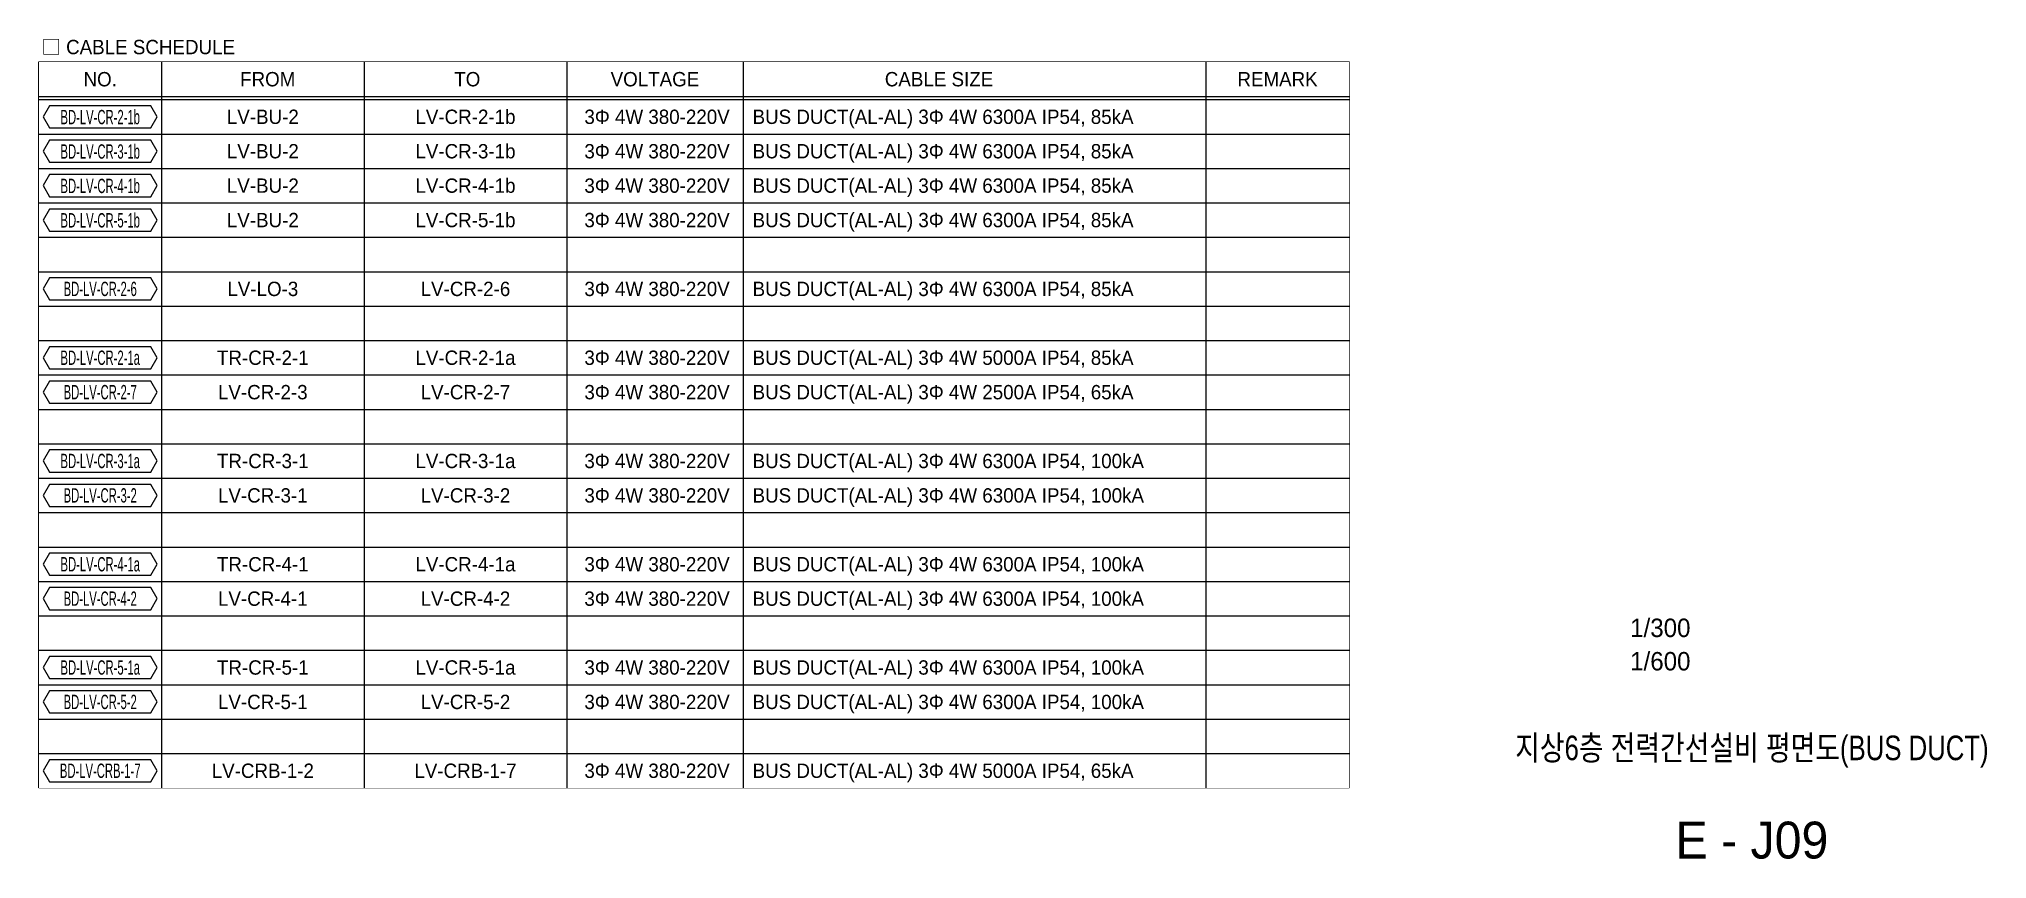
# Model space of a CAD drawing. Header units: millimetres. Extents: x 28486 to 374549, y -351975 to 868946.
# Drawn here: x 149643 to 244726, y 746564 to 786593 of the extents above; entities that cross this region are included whole.
import ezdxf
from ezdxf.enums import TextEntityAlignment as Align

# ---------------------------------------------------------------- set-up
doc = ezdxf.new("R2010")
doc.units = ezdxf.units.MM
doc.header["$LTSCALE"] = 150
for name, color, linetype in [('-----26 Electrical Cable Tray_HV_발전기 B', 103, 'Continuous'), ('-----29 Cable Schedule', 1, 'Continuous'), ('-----29 Indicator', 1, 'Continuous'), ('-----29 주기', 1, 'Continuous'), ('-----30 Text', 2, 'Continuous'), ('-----41 Drawing Title', 2, 'Continuous'), ('-----42 Drawing Number', 2, 'Continuous'), ('-----43 Drawing Scale', 3, 'Continuous')]:
    doc.layers.add(name, color=color, linetype=linetype)
doc.styles.add('ELEC', font='')
doc.styles.get('ELEC').set_extended_font_data('Dotum')

msp = doc.modelspace()

# ---------------------------------------------------------------- texts
at = {"layer": '-----41 Drawing Title', "style": 'ELEC', "width": 0.8}
msp.add_text('지상6층 전력간선설비 평면도(BUS DUCT)', height=1200, dxfattribs=at).set_placement((233250, 751990), align=Align.MIDDLE_CENTER)
at = {"layer": '-----42 Drawing Number', "style": 'ELEC'}
msp.add_text('E - J09', height=1800, dxfattribs=at).set_placement((233250, 747490), align=Align.MIDDLE_CENTER)
at = {"layer": '-----43 Drawing Scale', "style": 'ELEC'}
for s, p in [('1/300', (228779, 757850)), ('1/600', (228779, 756220))]:
    msp.add_text(s, height=900, dxfattribs=at).set_placement(p, align=Align.MIDDLE_CENTER)

# ---------------------------------------------------------------- linework, layer by layer
at = {"layer": '-----29 Cable Schedule', "color": 3}
msp.add_lwpolyline([(149643, 785470), (213597, 785470), (213597, 750034), (149643, 750034)], close=True, dxfattribs=at)

msp.set_redraw_order([(e.dxf.handle, doc.entitydb.next_handle()) for e in msp.query("TEXT MTEXT ATTDEF DIMENSION ARC_DIMENSION")])  # texts and dimensions are drawn at this point

# ---------------------------------------------------------------- next in the draw order: wipeouts: each hides what was drawn before it
at = {"color": 3}
msp.add_wipeout([(149643, 785470), (213597, 785470), (213597, 750034), (149643, 750034)], dxfattribs=at).dxf.layer = '-----26 Electrical Cable Tray_HV_발전기 B'

# ---------------------------------------------------------------- next in the draw order: linework, layer by layer
at = {"layer": '-----29 Cable Schedule'}
for p, q in [((155623, 785470), (155623, 783634)), ((165514, 785470), (165514, 783634)), ((175406, 785470), (175406, 783634)), ((184017, 785470), (184017, 783634)), ((206597, 785470), (206597, 783634))]:
    msp.add_line(p, q, dxfattribs=at)
at = {"layer": '-----29 Cable Schedule', "color": 3}
for p, q in [((149643, 783790), (213597, 783790)), ((149643, 783634), (213597, 783634))]:
    msp.add_line(p, q, dxfattribs=at)
at = {"layer": '-----29 Cable Schedule', "color": 1}
for p, q in [((155623, 783634), (155623, 750034)), ((165514, 783634), (165514, 750034)), ((175406, 783634), (175406, 750034)), ((184017, 783634), (184017, 750034)), ((206597, 783634), (206597, 750034)), ((149643, 781954), (213597, 781954)), ((149643, 780274), (213597, 780274)), ((149643, 778594), (213597, 778594)), ((149643, 776914), (213597, 776914)), ((149643, 775234), (213597, 775234)), ((149643, 773554), (213597, 773554)), ((149643, 771874), (213597, 771874)), ((149643, 770194), (213597, 770194)), ((149643, 768514), (213597, 768514)), ((149643, 766834), (213597, 766834)), ((149643, 765154), (213597, 765154)), ((149643, 763474), (213597, 763474)), ((149643, 761794), (213597, 761794)), ((149643, 760114), (213597, 760114)), ((149643, 758434), (213597, 758434)), ((149643, 756754), (213597, 756754)), ((149643, 755074), (213597, 755074)), ((149643, 753394), (213597, 753394)), ((149643, 751714), (213597, 751714))]:
    msp.add_line(p, q, dxfattribs=at)
at = {"layer": '-----29 주기', "elevation": 0}
for points in [[(150164, 783333), (149852, 782794), (150164, 782255), (155102, 782255), (155414, 782794), (155102, 783333)], [(150164, 781653), (149852, 781114), (150164, 780575), (155102, 780575), (155414, 781114), (155102, 781653)], [(150164, 779973), (149852, 779434), (150164, 778895), (155102, 778895), (155414, 779434), (155102, 779973)], [(150164, 778293), (149852, 777754), (150164, 777215), (155102, 777215), (155414, 777754), (155102, 778293)], [(150164, 774933), (149852, 774394), (150164, 773855), (155102, 773855), (155414, 774394), (155102, 774933)], [(150164, 771573), (149852, 771034), (150164, 770495), (155102, 770495), (155414, 771034), (155102, 771573)], [(150164, 769893), (149852, 769354), (150164, 768815), (155102, 768815), (155414, 769354), (155102, 769893)], [(150164, 766533), (149852, 765994), (150164, 765455), (155102, 765455), (155414, 765994), (155102, 766533)], [(150164, 764853), (149852, 764314), (150164, 763775), (155102, 763775), (155414, 764314), (155102, 764853)], [(150164, 761493), (149852, 760954), (150164, 760415), (155102, 760415), (155414, 760954), (155102, 761493)], [(150164, 759813), (149852, 759274), (150164, 758735), (155102, 758735), (155414, 759274), (155102, 759813)], [(150164, 756453), (149852, 755914), (150164, 755375), (155102, 755375), (155414, 755914), (155102, 756453)], [(150164, 754773), (149852, 754234), (150164, 753695), (155102, 753695), (155414, 754234), (155102, 754773)], [(150164, 751413), (149852, 750874), (150164, 750335), (155102, 750335), (155414, 750874), (155102, 751413)]]:
    msp.add_lwpolyline(points, close=True, dxfattribs=at)

# ---------------------------------------------------------------- next in the draw order: texts
at = {"layer": '-----29 Indicator', "color": 2, "linetype": 'Continuous', "style": 'ELEC'}
msp.add_text('□ CABLE SCHEDULE', height=700, dxfattribs=at).set_placement((149759, 786199), align=Align.MIDDLE_LEFT)
at = {"layer": '-----30 Text', "style": 'ELEC'}
msp.add_text('NO.', height=700, dxfattribs=at).set_placement((152633, 784630), align=Align.MIDDLE)
for s, p in [('FROM', (160809, 784630)), ('TO', (170549, 784630)), ('VOLTAGE', (179709, 784630)), ('CABLE SIZE', (193574, 784630)), ('REMARK', (210097, 784630)), ('LV-BU-2', (160569, 782794)), ('LV-CR-2-1b', (170460, 782794)), ('3Φ 4W 380-220V', (179811, 782794)), ('LV-BU-2', (160569, 781114)), ('LV-CR-3-1b', (170460, 781114)), ('3Φ 4W 380-220V', (179811, 781114)), ('LV-BU-2', (160569, 779434)), ('LV-CR-4-1b', (170460, 779434)), ('3Φ 4W 380-220V', (179811, 779434)), ('LV-BU-2', (160569, 777754)), ('LV-CR-5-1b', (170460, 777754)), ('3Φ 4W 380-220V', (179811, 777754)), ('LV-LO-3', (160569, 774394)), ('LV-CR-2-6', (170460, 774394)), ('3Φ 4W 380-220V', (179811, 774394)), ('TR-CR-2-1', (160569, 771034)), ('LV-CR-2-1a', (170460, 771034)), ('3Φ 4W 380-220V', (179811, 771034)), ('LV-CR-2-3', (160569, 769354)), ('LV-CR-2-7', (170460, 769354)), ('3Φ 4W 380-220V', (179811, 769354)), ('TR-CR-3-1', (160569, 765994)), ('LV-CR-3-1a', (170460, 765994)), ('3Φ 4W 380-220V', (179811, 765994)), ('LV-CR-3-1', (160569, 764314)), ('LV-CR-3-2', (170460, 764314)), ('3Φ 4W 380-220V', (179811, 764314)), ('TR-CR-4-1', (160569, 760954)), ('LV-CR-4-1a', (170460, 760954)), ('3Φ 4W 380-220V', (179811, 760954)), ('LV-CR-4-1', (160569, 759274)), ('LV-CR-4-2', (170460, 759274)), ('3Φ 4W 380-220V', (179811, 759274)), ('TR-CR-5-1', (160569, 755914)), ('LV-CR-5-1a', (170460, 755914)), ('3Φ 4W 380-220V', (179811, 755914)), ('LV-CR-5-1', (160569, 754234)), ('LV-CR-5-2', (170460, 754234)), ('3Φ 4W 380-220V', (179811, 754234)), ('LV-CRB-1-2', (160569, 750874)), ('LV-CRB-1-7', (170460, 750874)), ('3Φ 4W 380-220V', (179811, 750874))]:
    msp.add_text(s, height=700, dxfattribs=at).set_placement(p, align=Align.MIDDLE_CENTER)
at = {"layer": '-----30 Text', "linetype": 'Continuous', "style": 'ELEC', "width": 0.6}
for s, p in [('BD-LV-CR-2-1b', (152633, 782794)), ('BD-LV-CR-3-1b', (152633, 781114)), ('BD-LV-CR-4-1b', (152633, 779434)), ('BD-LV-CR-5-1b', (152633, 777754)), ('BD-LV-CR-2-6', (152633, 774394)), ('BD-LV-CR-2-1a', (152633, 771034)), ('BD-LV-CR-2-7', (152633, 769354)), ('BD-LV-CR-3-1a', (152633, 765994)), ('BD-LV-CR-3-2', (152633, 764314)), ('BD-LV-CR-4-1a', (152633, 760954)), ('BD-LV-CR-4-2', (152633, 759274)), ('BD-LV-CR-5-1a', (152633, 755914)), ('BD-LV-CR-5-2', (152633, 754234)), ('BD-LV-CRB-1-7', (152633, 750874))]:
    msp.add_text(s, height=700, dxfattribs=at).set_placement(p, align=Align.MIDDLE)
at = {"layer": '-----30 Text', "style": 'ELEC'}
for s, p in [('BUS DUCT(AL-AL) 3Φ 4W 6300A IP54, 85kA', (184474, 782794)), ('BUS DUCT(AL-AL) 3Φ 4W 6300A IP54, 85kA', (184474, 781114)), ('BUS DUCT(AL-AL) 3Φ 4W 6300A IP54, 85kA', (184474, 779434)), ('BUS DUCT(AL-AL) 3Φ 4W 6300A IP54, 85kA', (184474, 777754)), ('BUS DUCT(AL-AL) 3Φ 4W 6300A IP54, 85kA', (184474, 774394)), ('BUS DUCT(AL-AL) 3Φ 4W 5000A IP54, 85kA', (184474, 771034)), ('BUS DUCT(AL-AL) 3Φ 4W 2500A IP54, 65kA', (184474, 769354)), ('BUS DUCT(AL-AL) 3Φ 4W 6300A IP54, 100kA', (184474, 765994)), ('BUS DUCT(AL-AL) 3Φ 4W 6300A IP54, 100kA', (184474, 764314)), ('BUS DUCT(AL-AL) 3Φ 4W 6300A IP54, 100kA', (184474, 760954)), ('BUS DUCT(AL-AL) 3Φ 4W 6300A IP54, 100kA', (184474, 759274)), ('BUS DUCT(AL-AL) 3Φ 4W 6300A IP54, 100kA', (184474, 755914)), ('BUS DUCT(AL-AL) 3Φ 4W 6300A IP54, 100kA', (184474, 754234)), ('BUS DUCT(AL-AL) 3Φ 4W 5000A IP54, 65kA', (184474, 750874))]:
    msp.add_text(s, height=700, dxfattribs=at).set_placement(p, align=Align.MIDDLE_LEFT)

doc.saveas('drawing.dxf')
